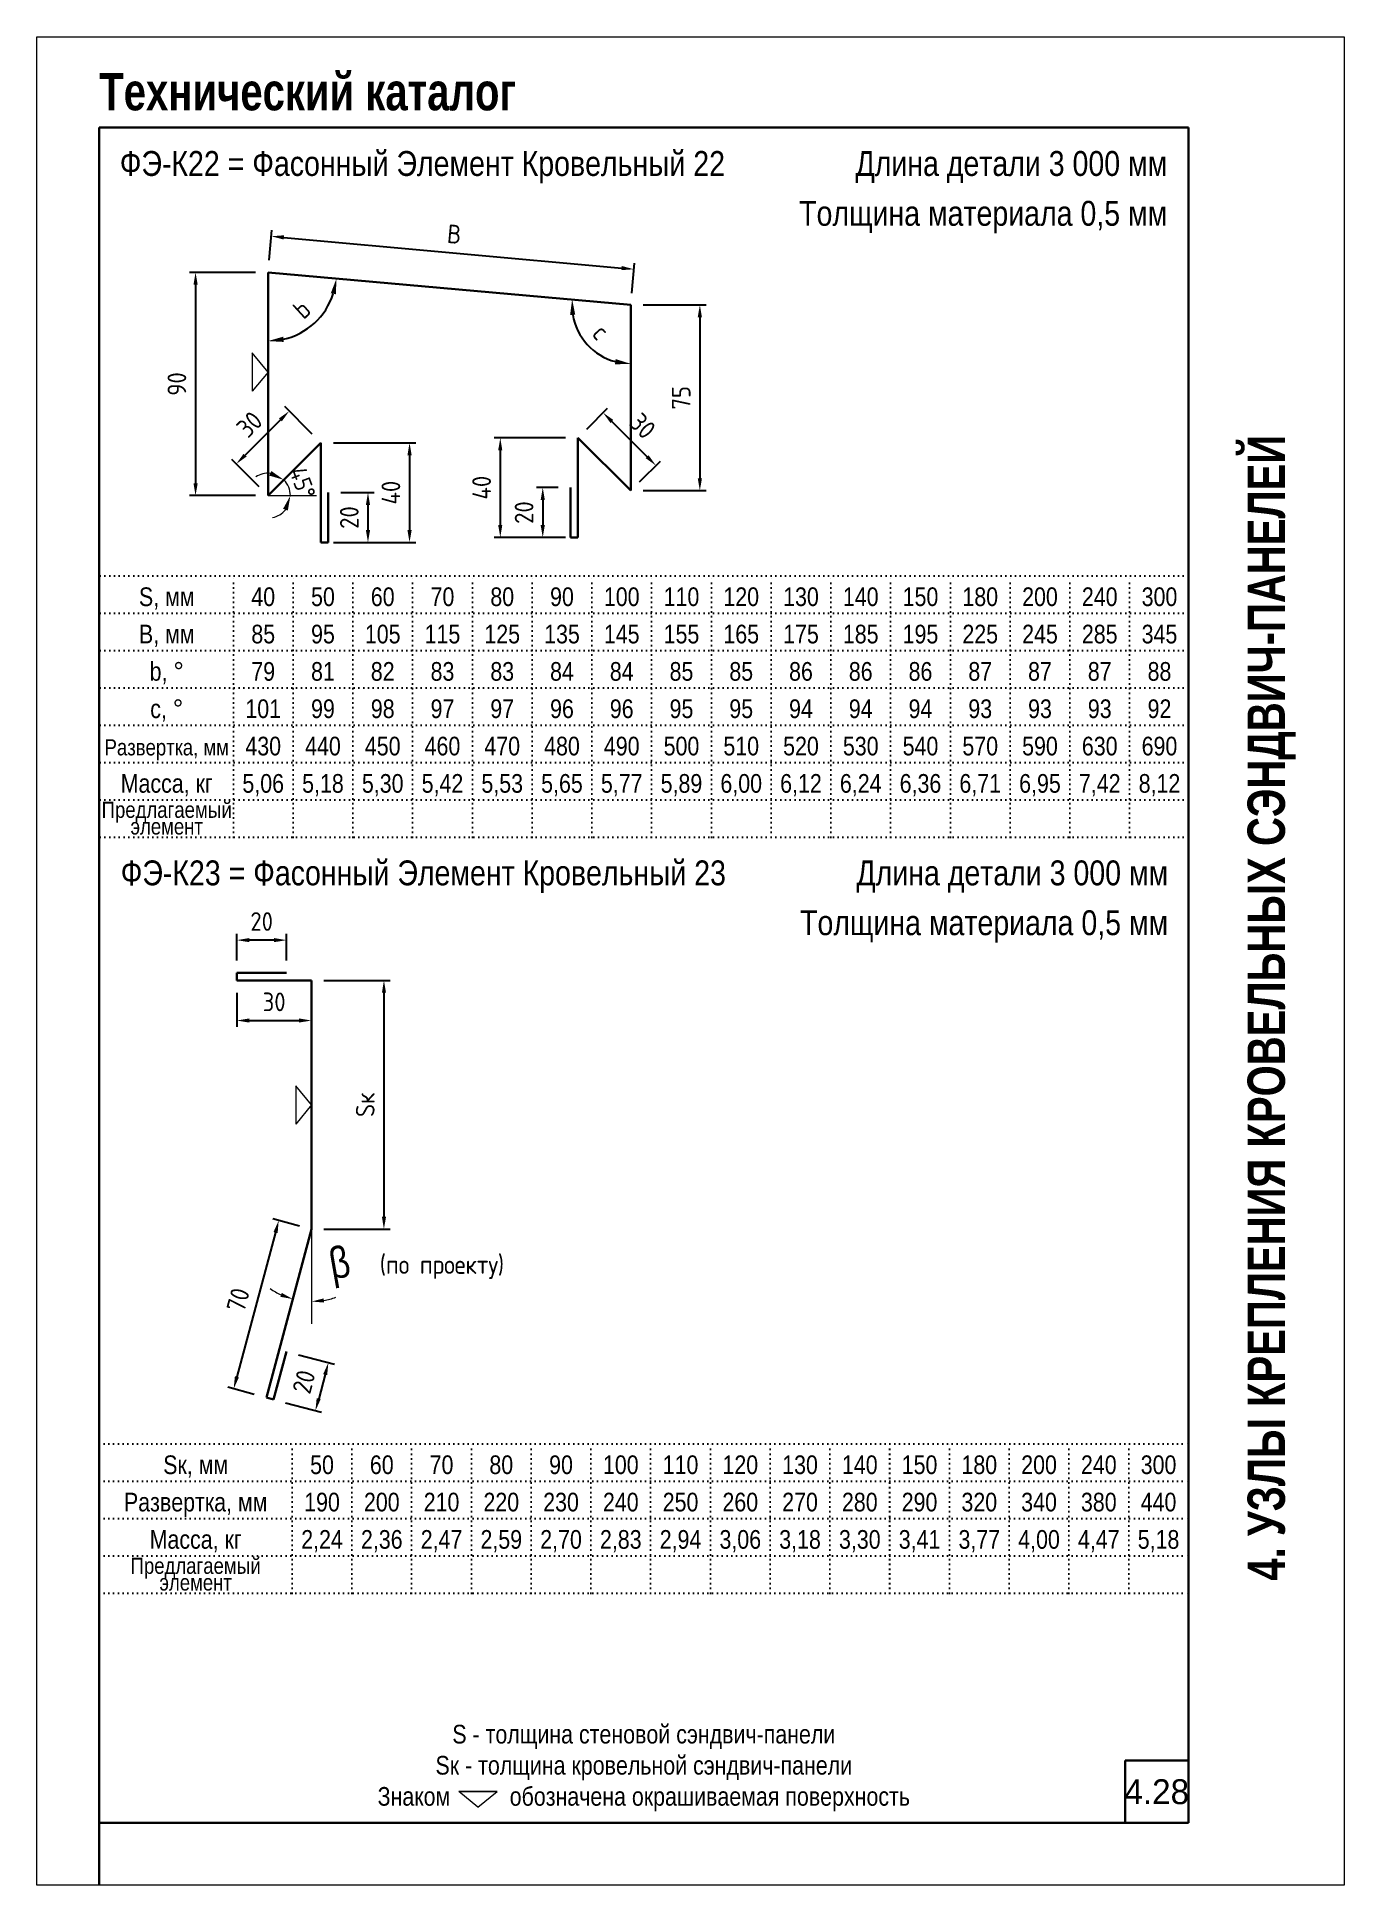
# Model space of a CAD drawing. Extents: x 5821 to 16321, y -13531 to 5774.
# Drawn here: x 13171 to 14221, y -13531 to -12046 of the extents above; entities that cross this region are included whole.
import ezdxf
from ezdxf.enums import TextEntityAlignment as Align

# ---------------------------------------------------------------- set-up
doc = ezdxf.new("R2010")
doc.units = 0
doc.header["$LTSCALE"] = 3
doc.linetypes.add('DOT2', pattern=[0.125, 0, -0.125])
doc.layers.get('0').update_dxf_attribs({"linetype": 'CONTINUOUS', "lineweight": 30})
doc.layers.get('DEFPOINTS').update_dxf_attribs({"linetype": 'CONTINUOUS'})
for name, color, linetype, lineweight in [('new_fill', 8, 'CONTINUOUS', 13), ('RAZMER', 7, 'CONTINUOUS', 9), ('Нащельники', 1, 'CONTINUOUS', 30)]:
    doc.layers.add(name, color=color, linetype=linetype, lineweight=lineweight)
doc.layers.add('Punktir', color=7, linetype='CONTINUOUS')
doc.styles.add('LOGO', font='HATTEN.TTF')
doc.styles.add('ROMANS', font='romans.shx', dxfattribs={"width": 0.85})
doc.styles.add('style1', font='ARIALN.TTF')
doc.styles.add('style2', font='impact.TTF')
doc.dimstyles.new('2.5', dxfattribs={"dimscale": 5, "dimtxt": 3, "dimasz": 2, "dimexe": 1, "dimexo": 2, "dimgap": 0, "dimtad": 0, "dimdec": 0, "dimlfac": 0.5, "dimzin": 9, "dimdsep": 46, "dimtxsty": 'ROMANS', "dimcen": -3, "dimdle": 1, "dimclrd": 256, "dimclre": 256, "dimclrt": 256, "dimadec": 0, "dimazin": 0, "dimtfac": 1, "dimtdec": 0, "dimtofl": 0, "dimtmove": 2, "dimatfit": 3, "dimfxl": 0, "dimtvp": 1, "dimtolj": 1, "dimtzin": 9, "dimarcsym": 0})
doc.dimstyles.new('5', dxfattribs={"dimscale": 5, "dimtxt": 3, "dimasz": 2.5, "dimexe": 1, "dimexo": 3, "dimgap": 0, "dimtad": 0, "dimdec": 0, "dimzin": 9, "dimdsep": 46, "dimtxsty": 'ROMANS', "dimblk2": 'OBLIQUE', "dimcen": -3, "dimdle": 1.5, "dimclrd": 256, "dimclre": 256, "dimclrt": 256, "dimadec": 0, "dimazin": 0, "dimtfac": 1, "dimtdec": 0, "dimtofl": 0, "dimtmove": 2, "dimatfit": 3, "dimfxl": 0, "dimtvp": 1, "dimtolj": 1, "dimtzin": 9, "dimarcsym": 0})
doc.dimstyles.get("Standard").update_dxf_attribs({"dimscale": 0, "dimtxt": 3, "dimasz": 3, "dimexe": 2.5, "dimexo": 2.5, "dimgap": 1.5, "dimtad": 0, "dimdec": 0, "dimzin": 9, "dimdsep": 46, "dimtxsty": 'ROMANS', "dimcen": -3, "dimdle": 1.25, "dimadec": 0, "dimazin": 0, "dimtfac": 0.75, "dimtdec": 0, "dimtofl": 0, "dimtmove": 2, "dimatfit": 3, "dimfxl": 0, "dimtvp": 1.5, "dimtolj": 1, "dimtzin": 0, "dimarcsym": 0})

msp = doc.modelspace()

# ---------------------------------------------------------------- texts
at = {"style": 'style1'}
for s, p in [('ФЭ-К22 = Фасонный Элемент Кровельный 22', (13237.63, -12157.91)), ('ФЭ-К23 = Фасонный Элемент Кровельный 23', (13238.37, -12727.94))]:
    msp.add_text(s, height=20, dxfattribs=at).set_placement(p)
for s, p in [('Длина детали 3 000 мм', (14079.09, -12157.91)), ('Толщина материала 0,5 мм', (14079.09, -12197.95)), ('Длина детали 3 000 мм', (14079.84, -12727.94)), ('Толщина материала 0,5 мм', (14079.84, -12767.98))]:
    msp.add_text(s, height=20, dxfattribs=at).set_placement(p, align=Align.RIGHT)
for s, height, p in [('S, мм', 15, (13275.34, -12503.54)), ('40', 15, (13352.84, -12503.54)), ('50', 15, (13400.84, -12503.54)), ('60', 15, (13448.84, -12503.54)), ('70', 15, (13496.84, -12503.54)), ('80', 15, (13544.84, -12503.54)), ('90', 15, (13592.84, -12503.54)), ('100', 15, (13640.84, -12503.54)), ('110', 15, (13688.84, -12503.54)), ('120', 15, (13736.84, -12503.54)), ('130', 15, (13784.84, -12503.54)), ('140', 15, (13832.84, -12503.54)), ('150', 15, (13880.84, -12503.54)), ('180', 15, (13928.84, -12503.54)), ('200', 15, (13976.84, -12503.54)), ('240', 15, (14024.84, -12503.54)), ('300', 15, (14072.84, -12503.54)), ('B, мм', 15, (13275.34, -12533.54)), ('85', 15, (13352.84, -12533.54)), ('95', 15, (13400.84, -12533.54)), ('105', 15, (13448.84, -12533.54)), ('115', 15, (13496.84, -12533.54)), ('125', 15, (13544.84, -12533.54)), ('135', 15, (13592.84, -12533.54)), ('145', 15, (13640.84, -12533.54)), ('155', 15, (13688.84, -12533.54)), ('165', 15, (13736.84, -12533.54)), ('175', 15, (13784.84, -12533.54)), ('185', 15, (13832.84, -12533.54)), ('195', 15, (13880.84, -12533.54)), ('225', 15, (13928.84, -12533.54)), ('245', 15, (13976.84, -12533.54)), ('285', 15, (14024.84, -12533.54)), ('345', 15, (14072.84, -12533.54)), ('b, %%d', 15, (13275.34, -12563.54)), ('79', 15, (13352.84, -12563.54)), ('81', 15, (13400.84, -12563.54)), ('82', 15, (13448.84, -12563.54)), ('83', 15, (13496.84, -12563.54)), ('83', 15, (13544.84, -12563.54)), ('84', 15, (13592.84, -12563.54)), ('84', 15, (13640.84, -12563.54)), ('85', 15, (13688.84, -12563.54)), ('85', 15, (13736.84, -12563.54)), ('86', 15, (13784.84, -12563.54)), ('86', 15, (13832.84, -12563.54)), ('86', 15, (13880.84, -12563.54)), ('87', 15, (13928.84, -12563.54)), ('87', 15, (13976.84, -12563.54)), ('87', 15, (14024.84, -12563.54)), ('88', 15, (14072.84, -12563.54)), ('c, %%d', 15, (13275.34, -12593.54)), ('101', 15, (13352.84, -12593.54)), ('99', 15, (13400.84, -12593.54)), ('98', 15, (13448.84, -12593.54)), ('97', 15, (13496.84, -12593.54)), ('97', 15, (13544.84, -12593.54)), ('96', 15, (13592.84, -12593.54)), ('96', 15, (13640.84, -12593.54)), ('95', 15, (13688.84, -12593.54)), ('95', 15, (13736.84, -12593.54)), ('94', 15, (13784.84, -12593.54)), ('94', 15, (13832.84, -12593.54)), ('94', 15, (13880.84, -12593.54)), ('93', 15, (13928.84, -12593.54)), ('93', 15, (13976.84, -12593.54)), ('93', 15, (14024.84, -12593.54)), ('92', 15, (14072.84, -12593.54)), ('Развертка, мм', 13, (13275.34, -12623.54)), ('430', 15, (13352.84, -12623.54)), ('440', 15, (13400.84, -12623.54)), ('450', 15, (13448.84, -12623.54)), ('460', 15, (13496.84, -12623.54)), ('470', 15, (13544.84, -12623.54)), ('480', 15, (13592.84, -12623.54)), ('490', 15, (13640.84, -12623.54)), ('500', 15, (13688.84, -12623.54)), ('510', 15, (13736.84, -12623.54)), ('520', 15, (13784.84, -12623.54)), ('530', 15, (13832.84, -12623.54)), ('540', 15, (13880.84, -12623.54)), ('570', 15, (13928.84, -12623.54)), ('590', 15, (13976.84, -12623.54)), ('630', 15, (14024.84, -12623.54)), ('690', 15, (14072.84, -12623.54)), ('Масса, кг', 15, (13275.34, -12653.54)), ('5,06', 15, (13352.84, -12653.54)), ('5,18', 15, (13400.84, -12653.54)), ('5,30', 15, (13448.84, -12653.54)), ('5,42', 15, (13496.84, -12653.54)), ('5,53', 15, (13544.84, -12653.54)), ('5,65', 15, (13592.84, -12653.54)), ('5,77', 15, (13640.84, -12653.54)), ('5,89', 15, (13688.84, -12653.54)), ('6,00', 15, (13736.84, -12653.54)), ('6,12', 15, (13784.84, -12653.54)), ('6,24', 15, (13832.84, -12653.54)), ('6,36', 15, (13880.84, -12653.54)), ('6,71', 15, (13928.84, -12653.54)), ('6,95', 15, (13976.84, -12653.54)), ('7,42', 15, (14024.84, -12653.54)), ('8,12', 15, (14072.84, -12653.54)), ('Предлагаемый', 13, (13275.34, -12673.71)), ('элемент', 13, (13275.34, -12687.12)), ('Sк, мм', 15, (13298.59, -13201.02)), ('50', 15, (13400.09, -13201.02)), ('60', 15, (13448.09, -13201.02)), ('70', 15, (13496.09, -13201.02)), ('80', 15, (13544.09, -13201.02)), ('90', 15, (13592.09, -13201.02)), ('100', 15, (13640.09, -13201.02)), ('110', 15, (13688.09, -13201.02)), ('120', 15, (13736.09, -13201.02)), ('130', 15, (13784.09, -13201.02)), ('140', 15, (13832.09, -13201.02)), ('150', 15, (13880.09, -13201.02)), ('180', 15, (13928.09, -13201.02)), ('200', 15, (13976.09, -13201.02)), ('240', 15, (14024.09, -13201.02)), ('300', 15, (14072.09, -13201.02)), ('Развертка, мм', 15, (13298.59, -13231.02)), ('190', 15, (13400.09, -13231.02)), ('200', 15, (13448.09, -13231.02)), ('210', 15, (13496.09, -13231.02)), ('220', 15, (13544.09, -13231.02)), ('230', 15, (13592.09, -13231.02)), ('240', 15, (13640.09, -13231.02)), ('250', 15, (13688.09, -13231.02)), ('260', 15, (13736.09, -13231.02)), ('270', 15, (13784.09, -13231.02)), ('280', 15, (13832.09, -13231.02)), ('290', 15, (13880.09, -13231.02)), ('320', 15, (13928.09, -13231.02)), ('340', 15, (13976.09, -13231.02)), ('380', 15, (14024.09, -13231.02)), ('440', 15, (14072.09, -13231.02)), ('Масса, кг', 15, (13298.59, -13261.02)), ('2,24', 15, (13400.09, -13261.02)), ('2,36', 15, (13448.09, -13261.02)), ('2,47', 15, (13496.09, -13261.02)), ('2,59', 15, (13544.09, -13261.02)), ('2,70', 15, (13592.09, -13261.02)), ('2,83', 15, (13640.09, -13261.02)), ('2,94', 15, (13688.09, -13261.02)), ('3,06', 15, (13736.09, -13261.02)), ('3,18', 15, (13784.09, -13261.02)), ('3,30', 15, (13832.09, -13261.02)), ('3,41', 15, (13880.09, -13261.02)), ('3,77', 15, (13928.09, -13261.02)), ('4,00', 15, (13976.09, -13261.02)), ('4,47', 15, (14024.09, -13261.02)), ('5,18', 15, (14072.09, -13261.02)), ('Предлагаемый', 13, (13298.59, -13281.19)), ('элемент', 13, (13298.59, -13294.6)), ('S - толщина стеновой сэндвич-панели', 15, (13658.59, -13417.5)), ('Sк - толщина кровельной сэндвич-панели', 15, (13658.59, -13442.5)), ('Знаком          обозначена окрашиваемая поверхность', 15, (13658.59, -13467.5))]:
    msp.add_text(s, height=height, dxfattribs=at).set_placement(p, align=Align.CENTER)
at = {"layer": 'new_fill', "style": 'style2'}
msp.add_text('Технический каталог', height=30, dxfattribs=at).set_placement((13221.1, -12105.19))
msp.add_text('4. УЗЛЫ КРЕПЛЕНИЯ КРОВЕЛЬНЫХ СЭНДВИЧ-ПАНЕЛЕЙ', height=30, rotation=90, dxfattribs=at).set_placement((14158.59, -12826.36), align=Align.MIDDLE_CENTER)
at = {"layer": 'new_fill', "style": 'LOGO'}
msp.add_text('4.28', height=20, dxfattribs=at).set_placement((14070.64, -13456.24), align=Align.MIDDLE_CENTER)
at = {"layer": 'RAZMER', "insert": (13414.73, -13034.66), "char_height": 25, "attachment_point": 5, "rotation": 10, "style": 'ROMANS'}
msp.add_mtext('\\A1;{\\fGreekS|b0|i0|c204|p0;b}', dxfattribs=at)
at = {"layer": 'RAZMER', "insert": (13496.4, -13034.69), "char_height": 15, "attachment_point": 5, "style": 'ROMANS'}
msp.add_mtext('{\\Fromans.shx|c204;(по проекту)}', dxfattribs=at)

# ---------------------------------------------------------------- blocks, each defined once
blk = doc.blocks.new('*D1634')
at = {"layer": 'DEFPOINTS', "color": 0, "transparency": 16777216}
for p in [(13399.2, -12372.4), (13331.2, -12389.3), (13356.7, -12414.8)]:
    blk.add_point(p, dxfattribs=at)
at = {"layer": 'RAZMER', "lineweight": -2, "transparency": 16777216}
for p, q in [((13366.6, -12353.9), (13338.3, -12382.2)), ((13392.1, -12365.3), (13370.1, -12343.3)), ((13349.7, -12407.7), (13327.7, -12385.8))]:
    blk.add_line(p, q, dxfattribs=at)
at = {"layer": 'RAZMER', "transparency": 16777216}
for points in [[(13365.4, -12352.8), (13367.8, -12355.1), (13373.7, -12346.9)], [(13337.1, -12381.1), (13339.5, -12383.4), (13331.2, -12389.3)]]:
    blk.add_solid(points, dxfattribs=at)
at = {"layer": 'RAZMER', "transparency": 16777216, "insert": (13341.8, -12357.5), "char_height": 15, "attachment_point": 5, "rotation": 45, "style": 'ROMANS'}
blk.add_mtext('\\A1;30', dxfattribs=at)
blk = doc.blocks.new('*D1635')
at = {"layer": 'DEFPOINTS', "color": 0, "transparency": 16777216}
for p in [(13605.7, -12368.4), (13668.3, -12390.6), (13648.1, -12410.8)]:
    blk.add_point(p, dxfattribs=at)
at = {"layer": 'RAZMER', "lineweight": -2, "transparency": 16777216}
for p, q in [((13612.7, -12361.3), (13629.4, -12344.6)), ((13633, -12355.2), (13661.2, -12383.5)), ((13655.2, -12403.7), (13671.9, -12387))]:
    blk.add_line(p, q, dxfattribs=at)
at = {"layer": 'RAZMER', "transparency": 16777216}
for points in [[(13634.1, -12354), (13631.8, -12356.4), (13625.9, -12348.2)], [(13662.4, -12382.3), (13660.1, -12384.7), (13668.3, -12390.6)]]:
    blk.add_solid(points, dxfattribs=at)
at = {"layer": 'RAZMER', "transparency": 16777216, "insert": (13657.7, -12358.8), "char_height": 15, "attachment_point": 5, "rotation": 315, "style": 'ROMANS'}
blk.add_mtext('\\A1;30', dxfattribs=at)
blk = doc.blocks.new('*D1647')
at = {"layer": 'DEFPOINTS', "color": 0, "transparency": 16777216}
for p in [(13356.7, -12235.4), (13298.5, -12414.8), (13356.7, -12414.8)]:
    blk.add_point(p, dxfattribs=at)
at = {"layer": 'RAZMER', "lineweight": -2, "transparency": 16777216}
for p, q in [((13346.7, -12235.4), (13293.5, -12235.4)), ((13298.5, -12245.4), (13298.5, -12404.8)), ((13346.7, -12414.8), (13293.5, -12414.8))]:
    blk.add_line(p, q, dxfattribs=at)
at = {"layer": 'RAZMER', "transparency": 16777216}
for points in [[(13296.8, -12245.4), (13300.2, -12245.4), (13298.5, -12235.4)], [(13296.8, -12404.8), (13300.2, -12404.8), (13298.5, -12414.8)]]:
    blk.add_solid(points, dxfattribs=at)
at = {"layer": 'RAZMER', "transparency": 16777216, "insert": (13283.5, -12325.1), "char_height": 15, "attachment_point": 5, "rotation": 90, "style": 'ROMANS'}
blk.add_mtext('\\A1;90', dxfattribs=at)
blk = doc.blocks.new('*D1648')
at = {"layer": 'DEFPOINTS', "color": 0, "transparency": 16777216}
for p in [(13356.7, -12235.4), (13650.7, -12232.9), (13648.1, -12261.9)]:
    blk.add_point(p, dxfattribs=at)
at = {"layer": 'RAZMER', "lineweight": -2, "transparency": 16777216}
for p, q in [((13357.6, -12225.5), (13359.8, -12201.4)), ((13369.3, -12207.3), (13640.8, -12232)), ((13649, -12252), (13651.2, -12227.9))]:
    blk.add_line(p, q, dxfattribs=at)
at = {"layer": 'RAZMER', "transparency": 16777216}
for points in [[(13369.5, -12205.6), (13369.2, -12209), (13359.4, -12206.4)], [(13640.9, -12230.3), (13640.6, -12233.6), (13650.7, -12232.9)]]:
    blk.add_solid(points, dxfattribs=at)
at = {"layer": 'RAZMER', "transparency": 16777216, "insert": (13506.4, -12204.7), "char_height": 15, "attachment_point": 5, "rotation": 354.8109, "style": 'ROMANS'}
blk.add_mtext('\\A1;B', dxfattribs=at)
blk = doc.blocks.new('*D1636')
at = {"layer": 'DEFPOINTS', "color": 0, "transparency": 16777216}
for p in [(13648.1, -12261.5), (13648.1, -12410.8), (13703.6, -12410.8)]:
    blk.add_point(p, dxfattribs=at)
at = {"layer": 'RAZMER', "lineweight": -2, "transparency": 16777216}
for p, q in [((13658.1, -12261.5), (13708.6, -12261.5)), ((13703.6, -12271.5), (13703.6, -12400.8)), ((13658.1, -12410.8), (13708.6, -12410.8))]:
    blk.add_line(p, q, dxfattribs=at)
at = {"layer": 'RAZMER', "transparency": 16777216}
for points in [[(13701.9, -12271.5), (13705.3, -12271.5), (13703.6, -12261.5)], [(13701.9, -12400.8), (13705.3, -12400.8), (13703.6, -12410.8)]]:
    blk.add_solid(points, dxfattribs=at)
at = {"layer": 'RAZMER', "transparency": 16777216, "insert": (13688.6, -12336.2), "char_height": 15, "attachment_point": 5, "rotation": 90, "style": 'ROMANS'}
blk.add_mtext('\\A1;75', dxfattribs=at)
blk = doc.blocks.new('*D1649')
at = {"layer": 'DEFPOINTS', "color": 0, "transparency": 16777216}
for p in [(13399.2, -12372.4), (13399.2, -12452.4), (13470.4, -12452.4)]:
    blk.add_point(p, dxfattribs=at)
at = {"layer": 'RAZMER', "lineweight": -2, "transparency": 16777216}
for p, q in [((13409.2, -12372.4), (13475.4, -12372.4)), ((13470.4, -12382.4), (13470.4, -12442.4)), ((13409.2, -12452.4), (13475.4, -12452.4))]:
    blk.add_line(p, q, dxfattribs=at)
at = {"layer": 'RAZMER', "transparency": 16777216}
for points in [[(13468.7, -12382.4), (13472.1, -12382.4), (13470.4, -12372.4)], [(13468.7, -12442.4), (13472.1, -12442.4), (13470.4, -12452.4)]]:
    blk.add_solid(points, dxfattribs=at)
at = {"layer": 'RAZMER', "transparency": 16777216, "insert": (13455.4, -12412.4), "char_height": 15, "attachment_point": 5, "rotation": 90, "style": 'ROMANS'}
blk.add_mtext('\\A1;40', dxfattribs=at)
blk = doc.blocks.new('*D1650')
at = {"layer": 'DEFPOINTS', "color": 0, "transparency": 16777216}
for p in [(13405.2, -12412.4), (13405.2, -12452.4), (13437, -12452.4)]:
    blk.add_point(p, dxfattribs=at)
at = {"layer": 'RAZMER', "lineweight": -2, "transparency": 16777216}
for p, q in [((13415.2, -12412.4), (13442, -12412.4)), ((13437, -12422.4), (13437, -12442.4)), ((13415.2, -12452.4), (13442, -12452.4))]:
    blk.add_line(p, q, dxfattribs=at)
at = {"layer": 'RAZMER', "transparency": 16777216}
for points in [[(13435.3, -12422.4), (13438.7, -12422.4), (13437, -12412.4)], [(13435.3, -12442.4), (13438.7, -12442.4), (13437, -12452.4)]]:
    blk.add_solid(points, dxfattribs=at)
at = {"layer": 'RAZMER', "transparency": 16777216, "insert": (13422, -12432.4), "char_height": 15, "attachment_point": 5, "rotation": 90, "style": 'ROMANS'}
blk.add_mtext('\\A1;20', dxfattribs=at)
blk = doc.blocks.new('*D1637')
at = {"layer": 'DEFPOINTS', "color": 0, "transparency": 16777216}
for p in [(13399.2, -12372.4), (13372.3, -12405.8), (13356.7, -12414.8), (13356.7, -12414.8), (13395.6, -12414.8)]:
    blk.add_point(p, dxfattribs=at)
at = {"layer": 'RAZMER', "color": 0, "lineweight": 0, "transparency": 16777216}
for start, end in [(84.0272, 123.0545), (360, 45), (281.9455, 320.9728)]:
    blk.add_arc((13356.7, -12414.8), 18, start, end, dxfattribs=at)
at = {"layer": 'RAZMER', "color": 0, "transparency": 16777216}
for points in [[(13359.5, -12395.1), (13357.7, -12398.7), (13369.4, -12402.1)], [(13368.8, -12425.4), (13372.6, -12426.8), (13374.7, -12414.8)]]:
    blk.add_solid(points, dxfattribs=at)
at = {"layer": 'RAZMER', "color": 0, "transparency": 16777216, "insert": (13384.4, -12404.5), "char_height": 14, "attachment_point": 5, "rotation": 290.3658, "style": 'ROMANS'}
blk.add_mtext('\\A1;45°', dxfattribs=at)
blk = doc.blocks.new('*D1638')
at = {"layer": 'DEFPOINTS', "color": 0, "transparency": 16777216}
for p in [(13605.7, -12368.4), (13543.3, -12448.4), (13605.7, -12448.4)]:
    blk.add_point(p, dxfattribs=at)
at = {"layer": 'RAZMER', "lineweight": -2, "transparency": 16777216}
for p, q in [((13595.7, -12368.4), (13538.3, -12368.4)), ((13543.3, -12378.4), (13543.3, -12438.4)), ((13595.7, -12448.4), (13538.3, -12448.4))]:
    blk.add_line(p, q, dxfattribs=at)
at = {"layer": 'RAZMER', "transparency": 16777216}
for points in [[(13541.6, -12378.4), (13544.9, -12378.4), (13543.3, -12368.4)], [(13541.6, -12438.4), (13544.9, -12438.4), (13543.3, -12448.4)]]:
    blk.add_solid(points, dxfattribs=at)
at = {"layer": 'RAZMER', "transparency": 16777216, "insert": (13528.3, -12408.4), "char_height": 15, "attachment_point": 5, "rotation": 90, "style": 'ROMANS'}
blk.add_mtext('\\A1;40', dxfattribs=at)
blk = doc.blocks.new('*D1639')
at = {"layer": 'DEFPOINTS', "color": 0, "transparency": 16777216}
for p in [(13599.7, -12408.4), (13577.4, -12448.4), (13599.7, -12448.4)]:
    blk.add_point(p, dxfattribs=at)
at = {"layer": 'RAZMER', "lineweight": -2, "transparency": 16777216}
for p, q in [((13589.7, -12408.4), (13572.4, -12408.4)), ((13577.4, -12418.4), (13577.4, -12438.4)), ((13589.7, -12448.4), (13572.4, -12448.4))]:
    blk.add_line(p, q, dxfattribs=at)
at = {"layer": 'RAZMER', "transparency": 16777216}
for points in [[(13575.7, -12418.4), (13579.1, -12418.4), (13577.4, -12408.4)], [(13575.7, -12438.4), (13579.1, -12438.4), (13577.4, -12448.4)]]:
    blk.add_solid(points, dxfattribs=at)
at = {"layer": 'RAZMER', "transparency": 16777216, "insert": (13562.4, -12428.4), "char_height": 15, "attachment_point": 5, "rotation": 90, "style": 'ROMANS'}
blk.add_mtext('\\A1;20', dxfattribs=at)
blk = doc.blocks.new('*D1640')
at = {"layer": 'DEFPOINTS', "color": 0, "transparency": 16777216}
for p in [(13356.7, -12235.4), (13356.7, -12235.4), (13489.7, -12247.4), (13382.9, -12284), (13356.7, -12414.8)]:
    blk.add_point(p, dxfattribs=at)
at = {"layer": 'RAZMER', "lineweight": -2, "transparency": 16777216}
blk.add_arc((13356.7, -12235.4), 55.2, 283.0141, 341.8677, dxfattribs=at)
at = {"layer": 'RAZMER', "transparency": 16777216}
for points in [[(13407.1, -12252.2), (13411.2, -12253), (13411.7, -12240.4)], [(13369.4, -12291.3), (13368.9, -12287.1), (13356.7, -12290.6)]]:
    blk.add_solid(points, dxfattribs=at)
at = {"layer": 'RAZMER', "transparency": 16777216, "insert": (13383.8, -12265.1), "char_height": 15, "attachment_point": 5, "rotation": 42.4409, "style": 'ROMANS'}
blk.add_mtext('\\A1;b', dxfattribs=at)
blk = doc.blocks.new('_OBLIQUE')
at = {"color": 0, "linetype": 'ByBlock'}
blk.add_line((-0.5, -0.5), (0.5, 0.5), dxfattribs=at)
blk = doc.blocks.new('*D1641')
at = {"layer": 'DEFPOINTS', "color": 0, "transparency": 16777216}
for p in [(13402.1, -12238), (13648.1, -12261.5), (13648.1, -12261.5), (13605.7, -12282.6), (13648.1, -12381.6)]:
    blk.add_point(p, dxfattribs=at)
at = {"layer": 'RAZMER', "lineweight": -2, "transparency": 16777216}
blk.add_arc((13648.1, -12261.5), 47.3, 189.7204, 254.818, dxfattribs=at)
at = {"layer": 'RAZMER', "transparency": 16777216}
for points in [[(13599.4, -12269.6), (13603.5, -12269.5), (13601, -12257)], [(13636, -12305.1), (13635.4, -12309.3), (13648.1, -12308.9)]]:
    blk.add_solid(points, dxfattribs=at)
at = {"layer": 'RAZMER', "transparency": 16777216, "insert": (13624.2, -12283.3), "char_height": 15, "attachment_point": 5, "rotation": 312.2692, "style": 'ROMANS'}
blk.add_mtext('\\A1;c', dxfattribs=at)
blk = doc.blocks.new('*D1642')
at = {"layer": 'DEFPOINTS', "color": 0, "transparency": 16777216}
for p in [(13331.6, -12772), (13331.6, -12798.3), (13371.6, -12798.3)]:
    blk.add_point(p, dxfattribs=at)
at = {"layer": 'RAZMER', "lineweight": -2, "transparency": 16777216}
for p, q in [((13331.6, -12788.3), (13331.6, -12767)), ((13371.6, -12788.3), (13371.6, -12767)), ((13361.6, -12772), (13341.6, -12772))]:
    blk.add_line(p, q, dxfattribs=at)
at = {"layer": 'RAZMER', "transparency": 16777216}
for points in [[(13341.6, -12770.3), (13341.6, -12773.6), (13331.6, -12772)], [(13361.6, -12770.3), (13361.6, -12773.6), (13371.6, -12772)]]:
    blk.add_solid(points, dxfattribs=at)
at = {"layer": 'RAZMER', "transparency": 16777216, "insert": (13351.6, -12757), "char_height": 15, "attachment_point": 5, "style": 'ROMANS'}
blk.add_mtext('\\A1;20', dxfattribs=at)
blk = doc.blocks.new('*D1643')
at = {"layer": 'DEFPOINTS', "color": 0, "transparency": 16777216}
for p in [(13331.6, -12804.3), (13391.6, -12804.3), (13391.6, -12836.6)]:
    blk.add_point(p, dxfattribs=at)
at = {"layer": 'RAZMER', "lineweight": -2, "transparency": 16777216}
for p, q in [((13331.6, -12814.3), (13331.6, -12841.6)), ((13391.6, -12814.3), (13391.6, -12841.6)), ((13341.6, -12836.6), (13381.6, -12836.6))]:
    blk.add_line(p, q, dxfattribs=at)
at = {"layer": 'RAZMER', "transparency": 16777216}
for points in [[(13341.6, -12834.9), (13341.6, -12838.2), (13331.6, -12836.6)], [(13381.6, -12834.9), (13381.6, -12838.2), (13391.6, -12836.6)]]:
    blk.add_solid(points, dxfattribs=at)
at = {"layer": 'RAZMER', "transparency": 16777216, "insert": (13361.6, -12821.6), "char_height": 15, "attachment_point": 5, "style": 'ROMANS'}
blk.add_mtext('\\A1;30', dxfattribs=at)
blk = doc.blocks.new('*D1644')
at = {"layer": 'DEFPOINTS', "color": 0, "transparency": 16777216}
for p in [(13391.6, -12804.3), (13391.6, -13004.3), (13449.8, -13004.3)]:
    blk.add_point(p, dxfattribs=at)
at = {"layer": 'RAZMER', "lineweight": -2, "transparency": 16777216}
for p, q in [((13401.6, -12804.3), (13454.8, -12804.3)), ((13449.8, -12814.3), (13449.8, -12994.3)), ((13401.6, -13004.3), (13454.8, -13004.3))]:
    blk.add_line(p, q, dxfattribs=at)
at = {"layer": 'RAZMER', "transparency": 16777216}
for points in [[(13448.2, -12814.3), (13451.5, -12814.3), (13449.8, -12804.3)], [(13448.2, -12994.3), (13451.5, -12994.3), (13449.8, -13004.3)]]:
    blk.add_solid(points, dxfattribs=at)
at = {"layer": 'RAZMER', "transparency": 16777216, "insert": (13434.8, -12904.3), "char_height": 15, "attachment_point": 5, "rotation": 90, "style": 'ROMANS'}
blk.add_mtext('\\A1;S{\\Fromans.shx|c204;к}', dxfattribs=at)
blk = doc.blocks.new('*D1645')
at = {"layer": 'DEFPOINTS', "color": 0, "transparency": 16777216}
for p in [(13391.6, -13004.3), (13329.1, -13132.5), (13355.4, -13139.6)]:
    blk.add_point(p, dxfattribs=at)
at = {"layer": 'RAZMER', "lineweight": -2, "transparency": 16777216}
for p, q in [((13362.7, -13006.9), (13331.7, -13122.9)), ((13382, -13001.7), (13360.5, -12996)), ((13345.7, -13137), (13324.3, -13131.2))]:
    blk.add_line(p, q, dxfattribs=at)
at = {"layer": 'RAZMER', "transparency": 16777216}
for points in [[(13361.1, -13006.5), (13364.4, -13007.4), (13365.3, -12997.3)], [(13330.1, -13122.4), (13333.3, -13123.3), (13329.1, -13132.5)]]:
    blk.add_solid(points, dxfattribs=at)
at = {"layer": 'RAZMER', "transparency": 16777216, "insert": (13332.7, -13061), "char_height": 15, "attachment_point": 5, "rotation": 75, "style": 'ROMANS'}
blk.add_mtext('\\A1;70', dxfattribs=at)
blk = doc.blocks.new('*D1646')
at = {"layer": 'DEFPOINTS', "color": 0, "transparency": 16777216}
for p in [(13371.5, -13102.5), (13361.2, -13141.1), (13394.8, -13150.1)]:
    blk.add_point(p, dxfattribs=at)
at = {"layer": 'RAZMER', "lineweight": -2, "transparency": 16777216}
for p, q in [((13381.2, -13105.1), (13410, -13112.8)), ((13402.6, -13121.1), (13397.4, -13140.5)), ((13370.8, -13143.7), (13399.7, -13151.4))]:
    blk.add_line(p, q, dxfattribs=at)
at = {"layer": 'RAZMER', "transparency": 16777216}
for points in [[(13401, -13120.7), (13404.2, -13121.6), (13405.2, -13111.5)], [(13395.8, -13140), (13399, -13140.9), (13394.8, -13150.1)]]:
    blk.add_solid(points, dxfattribs=at)
at = {"layer": 'RAZMER', "transparency": 16777216, "insert": (13385.5, -13126.9), "char_height": 15, "attachment_point": 5, "rotation": 75, "style": 'ROMANS'}
blk.add_mtext('\\A1;20', dxfattribs=at)

# ---------------------------------------------------------------- dimensions: what is measured, and where the dimension line sits
at = {"layer": 'RAZMER'}
dim = msp.add_aligned_dim(p1=(13356.73, -12235.45), p2=(13648.09, -12261.91), distance=29.17, text='B', dimstyle='2.5', override={"dimlfac": 0.5, "dimtxsty": 'ROMANS', "dimsah": 1, "dimtolj": 1}, dxfattribs=at)
dim.commit()
dim.dimension.update_dxf_attribs({"geometry": '*D1648', "text_midpoint": (13506.41, -12204.69)})
for base, p1, p2, picture, middle in [((13298.51, -12414.8), (13356.73, -12235.45), (13356.73, -12414.8), '*D1647', (13283.51, -12325.13)), ((13703.6, -12410.8), (13648.09, -12261.55), (13648.09, -12410.8), '*D1636', (13688.6, -12336.17)), ((13543.26, -12448.37), (13605.67, -12368.37), (13605.67, -12448.37), '*D1638', (13528.26, -12408.37)), ((13470.4, -12452.37), (13399.15, -12372.37), (13399.15, -12452.37), '*D1649', (13455.4, -12412.37)), ((13436.98, -12452.37), (13405.15, -12412.37), (13405.15, -12452.37), '*D1650', (13421.98, -12432.37)), ((13577.4, -12448.37), (13599.67, -12408.37), (13599.67, -12448.37), '*D1639', (13562.4, -12428.37))]:
    dim = msp.add_linear_dim(base=base, p1=p1, p2=p2, angle=90, dimstyle='2.5', dxfattribs=at)
    dim.commit()
    dim.dimension.update_dxf_attribs({"geometry": picture, "text_midpoint": middle})
for base, line1, line2, text, picture, middle in [((13382.87, -12284.01), ((13356.73, -12414.8), (13356.73, -12235.45)), ((13356.73, -12235.45), (13489.66, -12247.36)), 'b', '*D1640', (13383.82, -12265.08)), ((13605.7, -12282.55), ((13402.09, -12238.02), (13648.09, -12261.55)), ((13648.09, -12381.59), (13648.09, -12261.55)), 'c', '*D1641', (13624.18, -12283.28))]:
    dim = msp.add_angular_dim_2l(base=base, line1=line1, line2=line2, text=text, dimstyle='5', dxfattribs=at)
    dim.commit()
    dim.dimension.update_dxf_attribs({"geometry": picture, "text_midpoint": middle})
for p1, p2, distance, picture, middle in [((13399.15, -12372.37), (13356.73, -12414.8), -36.06, '*D1634', (13341.83, -12357.48)), ((13605.67, -12368.37), (13648.09, -12410.8), 28.6, '*D1635', (13657.71, -12358.76)), ((13391.61, -13004.32), (13355.38, -13139.55), -27.21, '*D1645', (13332.72, -13061.01)), ((13371.53, -13102.47), (13361.17, -13141.11), 34.85, '*D1646', (13385.52, -13126.92))]:
    dim = msp.add_aligned_dim(p1=p1, p2=p2, distance=distance, dimstyle='2.5', dxfattribs=at)
    dim.commit()
    dim.dimension.update_dxf_attribs({"geometry": picture, "text_midpoint": middle})
dim = msp.add_angular_dim_2l(base=(13372.28, -12405.82), line1=((13356.73, -12414.8), (13395.64, -12414.8)), line2=((13356.73, -12414.8), (13399.15, -12372.37)), dimstyle='Standard', override={"dimscale": 1, "dimtxt": 14, "dimasz": 12, "dimlwd": 0}, dxfattribs=at)
dim.commit()
dim.dimension.update_dxf_attribs({"geometry": '*D1637', "text_midpoint": (13384.44, -12404.51), "dimtype": 162})
for base, p1, p2, picture, middle in [((13331.61, -12771.96), (13371.61, -12798.32), (13331.61, -12798.32), '*D1642', (13351.61, -12756.96)), ((13391.61, -12836.58), (13331.61, -12804.32), (13391.61, -12804.32), '*D1643', (13361.61, -12821.58))]:
    dim = msp.add_linear_dim(base=base, p1=p1, p2=p2, dimstyle='2.5', dxfattribs=at)
    dim.commit()
    dim.dimension.update_dxf_attribs({"geometry": picture, "text_midpoint": middle})
dim = msp.add_linear_dim(base=(13449.84, -13004.32), p1=(13391.61, -12804.32), p2=(13391.61, -13004.32), angle=90, text='S{\\Fromans.shx|c204;к}', dimstyle='2.5', dxfattribs=at)
dim.commit()
dim.dimension.update_dxf_attribs({"geometry": '*D1644', "text_midpoint": (13434.84, -12904.32)})

# ---------------------------------------------------------------- linework, layer by layer
at = {"color": 1}
for p, q in [((13221.09, -12119.09), (14096.09, -12119.09)), ((13221.09, -12119.09), (13221.09, -13531.24)), ((14096.09, -12119.09), (14096.09, -13481.24)), ((14045.18, -13431.24), (14096.09, -13431.24)), ((14045.18, -13431.24), (14045.18, -13481.24)), ((14096.09, -13481.24), (13221.09, -13481.24))]:
    msp.add_line(p, q, dxfattribs=at)
at = {"layer": 'Punktir', "linetype": 'DOT2', "ltscale": 10}
for p, q in [((13221.84, -12479.12), (14096.84, -12479.12)), ((13328.84, -12689.12), (13328.84, -12479.12)), ((13376.84, -12689.12), (13376.84, -12479.12)), ((13424.84, -12689.12), (13424.84, -12479.12)), ((13472.84, -12689.12), (13472.84, -12479.12)), ((13520.84, -12689.12), (13520.84, -12479.12)), ((13568.84, -12689.12), (13568.84, -12479.12)), ((13616.84, -12689.12), (13616.84, -12479.12)), ((13664.84, -12689.12), (13664.84, -12479.12)), ((13712.84, -12689.12), (13712.84, -12479.12)), ((13760.84, -12689.12), (13760.84, -12479.12)), ((13808.84, -12689.12), (13808.84, -12479.12)), ((13856.84, -12689.12), (13856.84, -12479.12)), ((13904.84, -12689.12), (13904.84, -12479.12)), ((13952.84, -12689.12), (13952.84, -12479.12)), ((14000.84, -12689.12), (14000.84, -12479.12)), ((14048.84, -12689.12), (14048.84, -12479.12)), ((13221.84, -12509.12), (14096.84, -12509.12)), ((13221.84, -12539.12), (14096.84, -12539.12)), ((13221.84, -12569.12), (14096.84, -12569.12)), ((13221.84, -12599.12), (14096.84, -12599.12)), ((13221.84, -12629.12), (14096.84, -12629.12)), ((13221.84, -12659.12), (14096.84, -12659.12)), ((13221.84, -12689.12), (14096.84, -12689.12)), ((13221.09, -13176.6), (14096.09, -13176.6)), ((13376.09, -13296.6), (13376.09, -13176.6)), ((13424.09, -13296.6), (13424.09, -13176.6)), ((13472.09, -13296.6), (13472.09, -13176.6)), ((13520.09, -13296.6), (13520.09, -13176.6)), ((13568.09, -13296.6), (13568.09, -13176.6)), ((13616.09, -13296.6), (13616.09, -13176.6)), ((13664.09, -13296.6), (13664.09, -13176.6)), ((13712.09, -13296.6), (13712.09, -13176.6)), ((13760.09, -13296.6), (13760.09, -13176.6)), ((13808.09, -13296.6), (13808.09, -13176.6)), ((13856.09, -13296.6), (13856.09, -13176.6)), ((13904.09, -13296.6), (13904.09, -13176.6)), ((13952.09, -13296.6), (13952.09, -13176.6)), ((14000.09, -13296.6), (14000.09, -13176.6)), ((14048.09, -13296.6), (14048.09, -13176.6)), ((13221.09, -13206.6), (14096.09, -13206.6)), ((13221.09, -13236.6), (14096.09, -13236.6)), ((13221.09, -13266.6), (14096.09, -13266.6)), ((13221.09, -13296.6), (14096.09, -13296.6))]:
    msp.add_line(p, q, dxfattribs=at)
at = {"layer": 'RAZMER'}
for p, q in [((13356.73, -12315.52), (13344.07, -12300.12)), ((13344.07, -12300.12), (13344.07, -12330.91)), ((13356.73, -12315.52), (13344.07, -12330.91)), ((13356.73, -12414.8), (13395.64, -12414.8)), ((13391.61, -12904.32), (13378.96, -12888.93)), ((13378.96, -12888.93), (13378.96, -12919.72)), ((13391.61, -12904.32), (13378.96, -12919.72)), ((13391.61, -13004.32), (13391.61, -13080.33)), ((13525.29, -13468.69), (13509.89, -13456.03)), ((13540.68, -13456.03), (13509.89, -13456.03)), ((13525.29, -13468.69), (13509.89, -13456.03)), ((13509.89, -13456.03), (13540.68, -13456.03)), ((13525.29, -13468.69), (13540.68, -13456.03)), ((13525.29, -13468.69), (13540.68, -13456.03))]:
    msp.add_line(p, q, dxfattribs=at)
msp.add_lwpolyline([(13171.09, -12046.24), (14221.09, -12046.24), (14221.09, -13531.24), (13171.09, -13531.24)], close=True, dxfattribs=at)
for start, end in [(235.23859, 245.1193), (279.8807, 289.76141)]:
    msp.add_arc((13391.61, -13004.32), 58.06, start, end, dxfattribs=at)
for points in [[(13367.75, -13055.43), (13366.62, -13058.56), (13376.59, -13060.4)], [(13401.72, -13063.18), (13401.43, -13059.86), (13391.61, -13062.38)]]:
    msp.add_solid(points, dxfattribs=at)
at = {"layer": 'Нащельники'}
for p, q in [((13356.73, -12235.45), (13648.09, -12261.55)), ((13356.73, -12414.8), (13356.73, -12235.45)), ((13648.09, -12410.8), (13648.09, -12261.55)), ((13605.67, -12368.37), (13605.67, -12448.37)), ((13605.67, -12368.37), (13648.09, -12410.8)), ((13399.15, -12372.37), (13356.73, -12414.8)), ((13399.15, -12372.37), (13399.15, -12452.37)), ((13405.15, -12452.37), (13405.15, -12412.37)), ((13599.67, -12448.37), (13599.67, -12408.37)), ((13405.15, -12452.37), (13399.15, -12452.37)), ((13599.67, -12448.37), (13605.67, -12448.37)), ((13371.61, -12798.32), (13331.61, -12798.32)), ((13331.61, -12798.32), (13331.61, -12804.32)), ((13331.61, -12804.32), (13391.61, -12804.32)), ((13391.61, -12804.32), (13391.61, -13004.32)), ((13391.61, -13004.32), (13355.38, -13139.55)), ((13361.17, -13141.11), (13371.53, -13102.47)), ((13355.38, -13139.55), (13361.17, -13141.11))]:
    msp.add_line(p, q, dxfattribs=at)

msp.set_redraw_order([(e.dxf.handle, doc.entitydb.next_handle()) for e in msp.query("TEXT MTEXT ATTDEF DIMENSION ARC_DIMENSION")])  # texts and dimensions are drawn at this point

doc.saveas('drawing.dxf')
